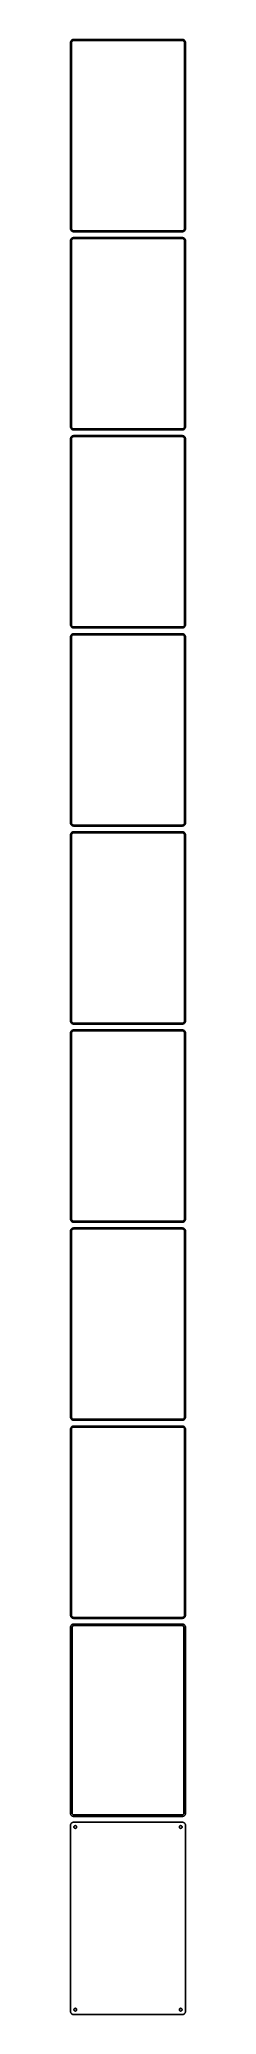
# Model space of a CAD drawing. Header units: metres. Extents: x -90 to 90, y 2940 to 6021.
import ezdxf

# ---------------------------------------------------------------- set-up
doc = ezdxf.new("R2010")
doc.units = ezdxf.units.M

msp = doc.modelspace()

# ---------------------------------------------------------------- linework, layer by layer
for p, q in [((-89.9606, 6016.63), (-90, 6016)), ((-90, 6016), (-90, 5726)), ((-89.8429, 6017.24), (-89.9606, 6016.63)), ((-89.6489, 6017.84), (-89.8429, 6017.24)), ((-89.3815, 6018.41), (-89.6489, 6017.84)), ((-89.0451, 6018.94), (-89.3815, 6018.41)), ((-88.6448, 6019.42), (-89.0451, 6018.94)), ((-88.1871, 6019.85), (-88.6448, 6019.42)), ((-88.5, 6015.5), (-88.4685, 6016)), ((-88.5, 5726.5), (-88.5, 6015.5)), ((-88.4685, 6016), (-88.3743, 6016.49)), ((-88.3743, 6016.49), (-88.2191, 6016.97)), ((-88.2191, 6016.97), (-88.0052, 6017.43)), ((-87.6791, 6020.22), (-88.1871, 6019.85)), ((-88.0052, 6017.43), (-87.7361, 6017.85)), ((-87.7361, 6017.85), (-87.4159, 6018.24)), ((-87.1289, 6020.52), (-87.6791, 6020.22)), ((-87.4159, 6018.24), (-87.0497, 6018.58)), ((-86.5451, 6020.76), (-87.1289, 6020.52)), ((-87.0497, 6018.58), (-86.6433, 6018.88)), ((-86.6433, 6018.88), (-86.2031, 6019.12)), ((-85.9369, 6020.91), (-86.5451, 6020.76)), ((-86.2031, 6019.12), (-85.7361, 6019.3)), ((-85.3139, 6020.99), (-85.9369, 6020.91)), ((-85.7361, 6019.3), (-85.2495, 6019.43)), ((85.3139, 6020.99), (-85.3139, 6020.99)), ((-85.2495, 6019.43), (-84.7512, 6019.49)), ((-84.7512, 6019.49), (84.7512, 6019.49)), ((84.7512, 6019.49), (85.2495, 6019.43)), ((85.2495, 6019.43), (85.7361, 6019.3)), ((85.9369, 6020.91), (85.3139, 6020.99)), ((85.7361, 6019.3), (86.2031, 6019.12)), ((86.5451, 6020.76), (85.9369, 6020.91)), ((86.2031, 6019.12), (86.6433, 6018.88)), ((87.1289, 6020.52), (86.5451, 6020.76)), ((86.6433, 6018.88), (87.0497, 6018.58)), ((87.0497, 6018.58), (87.4159, 6018.24)), ((87.6791, 6020.22), (87.1289, 6020.52)), ((87.4159, 6018.24), (87.7361, 6017.85)), ((88.1871, 6019.85), (87.6791, 6020.22)), ((87.7361, 6017.85), (88.0052, 6017.43)), ((88.0052, 6017.43), (88.2191, 6016.97)), ((88.6448, 6019.42), (88.1871, 6019.85)), ((88.2191, 6016.97), (88.3743, 6016.49)), ((88.3743, 6016.49), (88.4685, 6016)), ((88.4685, 6016), (88.5, 6015.5)), ((88.5, 6015.5), (88.5, 5726.5)), ((89.0451, 6018.94), (88.6448, 6019.42)), ((89.3815, 6018.41), (89.0451, 6018.94)), ((89.6489, 6017.84), (89.3815, 6018.41)), ((89.8429, 6017.24), (89.6489, 6017.84)), ((89.9606, 6016.63), (89.8429, 6017.24)), ((90, 6016), (89.9606, 6016.63)), ((90, 5726), (90, 6016)), ((-90, 5726), (-89.9606, 5725.37)), ((-89.9606, 5707.63), (-90, 5707)), ((-90, 5707), (-90, 5417)), ((-89.9606, 5725.37), (-89.8429, 5724.76)), ((-89.8429, 5708.24), (-89.9606, 5707.63)), ((-89.8429, 5724.76), (-89.6489, 5724.16)), ((-89.6489, 5708.84), (-89.8429, 5708.24)), ((-89.6489, 5724.16), (-89.3815, 5723.59)), ((-89.3815, 5709.41), (-89.6489, 5708.84)), ((-89.3815, 5723.59), (-89.0451, 5723.06)), ((-89.0451, 5709.94), (-89.3815, 5709.41)), ((-89.0451, 5723.06), (-88.6448, 5722.58)), ((-88.6448, 5710.42), (-89.0451, 5709.94)), ((-88.6448, 5722.58), (-88.1871, 5722.15)), ((-88.1871, 5710.85), (-88.6448, 5710.42)), ((-88.4685, 5726), (-88.5, 5726.5)), ((-88.5, 5706.5), (-88.4685, 5707)), ((-88.5, 5417.5), (-88.5, 5706.5)), ((-88.3743, 5725.51), (-88.4685, 5726)), ((-88.4685, 5707), (-88.3743, 5707.49)), ((-88.2191, 5725.03), (-88.3743, 5725.51)), ((-88.3743, 5707.49), (-88.2191, 5707.97)), ((-88.0052, 5724.57), (-88.2191, 5725.03)), ((-88.2191, 5707.97), (-88.0052, 5708.43)), ((-88.1871, 5722.15), (-87.6791, 5721.78)), ((-87.6791, 5711.22), (-88.1871, 5710.85)), ((-87.7361, 5724.15), (-88.0052, 5724.57)), ((-88.0052, 5708.43), (-87.7361, 5708.85)), ((-87.4159, 5723.76), (-87.7361, 5724.15)), ((-87.7361, 5708.85), (-87.4159, 5709.24)), ((-87.6791, 5721.78), (-87.1289, 5721.48)), ((-87.1289, 5711.52), (-87.6791, 5711.22)), ((-87.0497, 5723.42), (-87.4159, 5723.76)), ((-87.4159, 5709.24), (-87.0497, 5709.58)), ((-87.1289, 5721.48), (-86.5451, 5721.24)), ((-86.5451, 5711.76), (-87.1289, 5711.52)), ((-86.6433, 5723.12), (-87.0497, 5723.42)), ((-87.0497, 5709.58), (-86.6433, 5709.88)), ((-86.2031, 5722.88), (-86.6433, 5723.12)), ((-86.6433, 5709.88), (-86.2031, 5710.12)), ((-86.5451, 5721.24), (-85.9369, 5721.09)), ((-85.9369, 5711.91), (-86.5451, 5711.76)), ((-85.7361, 5722.7), (-86.2031, 5722.88)), ((-86.2031, 5710.12), (-85.7361, 5710.3)), ((-85.9369, 5721.09), (-85.3139, 5721.01)), ((-85.3139, 5711.99), (-85.9369, 5711.91)), ((-85.2495, 5722.57), (-85.7361, 5722.7)), ((-85.7361, 5710.3), (-85.2495, 5710.43)), ((-85.3139, 5721.01), (85.3139, 5721.01)), ((85.3139, 5711.99), (-85.3139, 5711.99)), ((-84.7512, 5722.51), (-85.2495, 5722.57)), ((-85.2495, 5710.43), (-84.7512, 5710.49)), ((84.7512, 5722.51), (-84.7512, 5722.51)), ((-84.7512, 5710.49), (84.7512, 5710.49)), ((85.2495, 5722.57), (84.7512, 5722.51)), ((84.7512, 5710.49), (85.2495, 5710.43)), ((85.7361, 5722.7), (85.2495, 5722.57)), ((85.2495, 5710.43), (85.7361, 5710.3)), ((85.3139, 5721.01), (85.9369, 5721.09)), ((85.9369, 5711.91), (85.3139, 5711.99)), ((86.2031, 5722.88), (85.7361, 5722.7)), ((85.7361, 5710.3), (86.2031, 5710.12)), ((85.9369, 5721.09), (86.5451, 5721.24)), ((86.5451, 5711.76), (85.9369, 5711.91)), ((86.6433, 5723.12), (86.2031, 5722.88)), ((86.2031, 5710.12), (86.6433, 5709.88)), ((86.5451, 5721.24), (87.1289, 5721.48)), ((87.1289, 5711.52), (86.5451, 5711.76)), ((87.0497, 5723.42), (86.6433, 5723.12)), ((86.6433, 5709.88), (87.0497, 5709.58)), ((87.4159, 5723.76), (87.0497, 5723.42)), ((87.0497, 5709.58), (87.4159, 5709.24)), ((87.1289, 5721.48), (87.6791, 5721.78)), ((87.6791, 5711.22), (87.1289, 5711.52)), ((87.7361, 5724.15), (87.4159, 5723.76)), ((87.4159, 5709.24), (87.7361, 5708.85)), ((87.6791, 5721.78), (88.1871, 5722.15)), ((88.1871, 5710.85), (87.6791, 5711.22)), ((88.0052, 5724.57), (87.7361, 5724.15)), ((87.7361, 5708.85), (88.0052, 5708.43)), ((88.2191, 5725.03), (88.0052, 5724.57)), ((88.0052, 5708.43), (88.2191, 5707.97)), ((88.1871, 5722.15), (88.6448, 5722.58)), ((88.6448, 5710.42), (88.1871, 5710.85)), ((88.3743, 5725.51), (88.2191, 5725.03)), ((88.2191, 5707.97), (88.3743, 5707.49)), ((88.4685, 5726), (88.3743, 5725.51)), ((88.3743, 5707.49), (88.4685, 5707)), ((88.5, 5726.5), (88.4685, 5726)), ((88.4685, 5707), (88.5, 5706.5)), ((88.5, 5706.5), (88.5, 5417.5)), ((88.6448, 5722.58), (89.0451, 5723.06)), ((89.0451, 5709.94), (88.6448, 5710.42)), ((89.0451, 5723.06), (89.3815, 5723.59)), ((89.3815, 5709.41), (89.0451, 5709.94)), ((89.3815, 5723.59), (89.6489, 5724.16)), ((89.6489, 5708.84), (89.3815, 5709.41)), ((89.6489, 5724.16), (89.8429, 5724.76)), ((89.8429, 5708.24), (89.6489, 5708.84)), ((89.8429, 5724.76), (89.9606, 5725.37)), ((89.9606, 5707.63), (89.8429, 5708.24)), ((89.9606, 5725.37), (90, 5726)), ((90, 5707), (89.9606, 5707.63)), ((90, 5417), (90, 5707)), ((-90, 5417), (-89.9606, 5416.37)), ((-89.9606, 5398.63), (-90, 5398)), ((-90, 5398), (-90, 5108)), ((-89.9606, 5416.37), (-89.8429, 5415.76)), ((-89.8429, 5399.24), (-89.9606, 5398.63)), ((-89.8429, 5415.76), (-89.6489, 5415.16)), ((-89.6489, 5399.84), (-89.8429, 5399.24)), ((-89.6489, 5415.16), (-89.3815, 5414.59)), ((-89.3815, 5400.41), (-89.6489, 5399.84)), ((-89.3815, 5414.59), (-89.0451, 5414.06)), ((-89.0451, 5400.94), (-89.3815, 5400.41)), ((-89.0451, 5414.06), (-88.6448, 5413.58)), ((-88.6448, 5401.42), (-89.0451, 5400.94)), ((-88.6448, 5413.58), (-88.1871, 5413.15)), ((-88.1871, 5401.85), (-88.6448, 5401.42)), ((-88.4685, 5417), (-88.5, 5417.5)), ((-88.5, 5397.5), (-88.4685, 5398)), ((-88.5, 5108.5), (-88.5, 5397.5)), ((-88.3743, 5416.51), (-88.4685, 5417)), ((-88.4685, 5398), (-88.3743, 5398.49)), ((-88.2191, 5416.03), (-88.3743, 5416.51)), ((-88.3743, 5398.49), (-88.2191, 5398.97)), ((-88.0052, 5415.57), (-88.2191, 5416.03)), ((-88.2191, 5398.97), (-88.0052, 5399.43)), ((-88.1871, 5413.15), (-87.6791, 5412.78)), ((-87.6791, 5402.22), (-88.1871, 5401.85)), ((-87.7361, 5415.15), (-88.0052, 5415.57)), ((-88.0052, 5399.43), (-87.7361, 5399.85)), ((-87.4159, 5414.76), (-87.7361, 5415.15)), ((-87.7361, 5399.85), (-87.4159, 5400.24)), ((-87.6791, 5412.78), (-87.1289, 5412.48)), ((-87.1289, 5402.52), (-87.6791, 5402.22)), ((-87.0497, 5414.42), (-87.4159, 5414.76)), ((-87.4159, 5400.24), (-87.0497, 5400.58)), ((-87.1289, 5412.48), (-86.5451, 5412.24)), ((-86.5451, 5402.76), (-87.1289, 5402.52)), ((-86.6433, 5414.12), (-87.0497, 5414.42)), ((-87.0497, 5400.58), (-86.6433, 5400.88)), ((-86.2031, 5413.88), (-86.6433, 5414.12)), ((-86.6433, 5400.88), (-86.2031, 5401.12)), ((-86.5451, 5412.24), (-85.9369, 5412.09)), ((-85.9369, 5402.91), (-86.5451, 5402.76)), ((-85.7361, 5413.7), (-86.2031, 5413.88)), ((-86.2031, 5401.12), (-85.7361, 5401.3)), ((-85.9369, 5412.09), (-85.3139, 5412.01)), ((-85.3139, 5402.99), (-85.9369, 5402.91)), ((-85.2495, 5413.57), (-85.7361, 5413.7)), ((-85.7361, 5401.3), (-85.2495, 5401.43)), ((-85.3139, 5412.01), (85.3139, 5412.01)), ((85.3139, 5402.99), (-85.3139, 5402.99)), ((-84.7512, 5413.51), (-85.2495, 5413.57)), ((-85.2495, 5401.43), (-84.7512, 5401.49)), ((84.7512, 5413.51), (-84.7512, 5413.51)), ((-84.7512, 5401.49), (84.7512, 5401.49)), ((85.2495, 5413.57), (84.7512, 5413.51)), ((84.7512, 5401.49), (85.2495, 5401.43)), ((85.7361, 5413.7), (85.2495, 5413.57)), ((85.2495, 5401.43), (85.7361, 5401.3)), ((85.3139, 5412.01), (85.9369, 5412.09)), ((85.9369, 5402.91), (85.3139, 5402.99)), ((86.2031, 5413.88), (85.7361, 5413.7)), ((85.7361, 5401.3), (86.2031, 5401.12)), ((85.9369, 5412.09), (86.5451, 5412.24)), ((86.5451, 5402.76), (85.9369, 5402.91)), ((86.6433, 5414.12), (86.2031, 5413.88)), ((86.2031, 5401.12), (86.6433, 5400.88)), ((86.5451, 5412.24), (87.1289, 5412.48)), ((87.1289, 5402.52), (86.5451, 5402.76)), ((87.0497, 5414.42), (86.6433, 5414.12)), ((86.6433, 5400.88), (87.0497, 5400.58)), ((87.4159, 5414.76), (87.0497, 5414.42)), ((87.0497, 5400.58), (87.4159, 5400.24)), ((87.1289, 5412.48), (87.6791, 5412.78)), ((87.6791, 5402.22), (87.1289, 5402.52)), ((87.7361, 5415.15), (87.4159, 5414.76)), ((87.4159, 5400.24), (87.7361, 5399.85)), ((87.6791, 5412.78), (88.1871, 5413.15)), ((88.1871, 5401.85), (87.6791, 5402.22)), ((88.0052, 5415.57), (87.7361, 5415.15)), ((87.7361, 5399.85), (88.0052, 5399.43)), ((88.2191, 5416.03), (88.0052, 5415.57)), ((88.0052, 5399.43), (88.2191, 5398.97)), ((88.1871, 5413.15), (88.6448, 5413.58)), ((88.6448, 5401.42), (88.1871, 5401.85)), ((88.3743, 5416.51), (88.2191, 5416.03)), ((88.2191, 5398.97), (88.3743, 5398.49)), ((88.4685, 5417), (88.3743, 5416.51)), ((88.3743, 5398.49), (88.4685, 5398)), ((88.5, 5417.5), (88.4685, 5417)), ((88.4685, 5398), (88.5, 5397.5)), ((88.5, 5397.5), (88.5, 5108.5)), ((88.6448, 5413.58), (89.0451, 5414.06)), ((89.0451, 5400.94), (88.6448, 5401.42)), ((89.0451, 5414.06), (89.3815, 5414.59)), ((89.3815, 5400.41), (89.0451, 5400.94)), ((89.3815, 5414.59), (89.6489, 5415.16)), ((89.6489, 5399.84), (89.3815, 5400.41)), ((89.6489, 5415.16), (89.8429, 5415.76)), ((89.8429, 5399.24), (89.6489, 5399.84)), ((89.8429, 5415.76), (89.9606, 5416.37)), ((89.9606, 5398.63), (89.8429, 5399.24)), ((89.9606, 5416.37), (90, 5417)), ((90, 5398), (89.9606, 5398.63)), ((90, 5108), (90, 5398)), ((-90, 5108), (-89.9606, 5107.37)), ((-89.9606, 5089.63), (-90, 5089)), ((-90, 5089), (-90, 4799)), ((-89.9606, 5107.37), (-89.8429, 5106.76)), ((-89.8429, 5090.24), (-89.9606, 5089.63)), ((-89.8429, 5106.76), (-89.6489, 5106.16)), ((-89.6489, 5090.84), (-89.8429, 5090.24)), ((-89.6489, 5106.16), (-89.3815, 5105.59)), ((-89.3815, 5091.41), (-89.6489, 5090.84)), ((-89.3815, 5105.59), (-89.0451, 5105.06)), ((-89.0451, 5091.94), (-89.3815, 5091.41)), ((-89.0451, 5105.06), (-88.6448, 5104.58)), ((-88.6448, 5092.42), (-89.0451, 5091.94)), ((-88.6448, 5104.58), (-88.1871, 5104.15)), ((-88.1871, 5092.85), (-88.6448, 5092.42)), ((-88.4685, 5108), (-88.5, 5108.5)), ((-88.5, 5088.5), (-88.4685, 5089)), ((-88.5, 4799.5), (-88.5, 5088.5)), ((-88.3743, 5107.51), (-88.4685, 5108)), ((-88.4685, 5089), (-88.3743, 5089.49)), ((-88.2191, 5107.03), (-88.3743, 5107.51)), ((-88.3743, 5089.49), (-88.2191, 5089.97)), ((-88.0052, 5106.57), (-88.2191, 5107.03)), ((-88.2191, 5089.97), (-88.0052, 5090.43)), ((-88.1871, 5104.15), (-87.6791, 5103.78)), ((-87.6791, 5093.22), (-88.1871, 5092.85)), ((-87.7361, 5106.15), (-88.0052, 5106.57)), ((-88.0052, 5090.43), (-87.7361, 5090.85)), ((-87.4159, 5105.76), (-87.7361, 5106.15)), ((-87.7361, 5090.85), (-87.4159, 5091.24)), ((-87.6791, 5103.78), (-87.1289, 5103.48)), ((-87.1289, 5093.52), (-87.6791, 5093.22)), ((-87.0497, 5105.42), (-87.4159, 5105.76)), ((-87.4159, 5091.24), (-87.0497, 5091.58)), ((-87.1289, 5103.48), (-86.5451, 5103.24)), ((-86.5451, 5093.76), (-87.1289, 5093.52)), ((-86.6433, 5105.12), (-87.0497, 5105.42)), ((-87.0497, 5091.58), (-86.6433, 5091.88)), ((-86.2031, 5104.88), (-86.6433, 5105.12)), ((-86.6433, 5091.88), (-86.2031, 5092.12)), ((-86.5451, 5103.24), (-85.9369, 5103.09)), ((-85.9369, 5093.91), (-86.5451, 5093.76)), ((-85.7361, 5104.7), (-86.2031, 5104.88)), ((-86.2031, 5092.12), (-85.7361, 5092.3)), ((-85.9369, 5103.09), (-85.3139, 5103.01)), ((-85.3139, 5093.99), (-85.9369, 5093.91)), ((-85.2495, 5104.57), (-85.7361, 5104.7)), ((-85.7361, 5092.3), (-85.2495, 5092.43)), ((-85.3139, 5103.01), (85.3139, 5103.01)), ((85.3139, 5093.99), (-85.3139, 5093.99)), ((-84.7512, 5104.51), (-85.2495, 5104.57)), ((-85.2495, 5092.43), (-84.7512, 5092.49)), ((84.7512, 5104.51), (-84.7512, 5104.51)), ((-84.7512, 5092.49), (84.7512, 5092.49)), ((85.2495, 5104.57), (84.7512, 5104.51)), ((84.7512, 5092.49), (85.2495, 5092.43)), ((85.7361, 5104.7), (85.2495, 5104.57)), ((85.2495, 5092.43), (85.7361, 5092.3)), ((85.3139, 5103.01), (85.9369, 5103.09)), ((85.9369, 5093.91), (85.3139, 5093.99)), ((86.2031, 5104.88), (85.7361, 5104.7)), ((85.7361, 5092.3), (86.2031, 5092.12)), ((85.9369, 5103.09), (86.5451, 5103.24)), ((86.5451, 5093.76), (85.9369, 5093.91)), ((86.6433, 5105.12), (86.2031, 5104.88)), ((86.2031, 5092.12), (86.6433, 5091.88)), ((86.5451, 5103.24), (87.1289, 5103.48)), ((87.1289, 5093.52), (86.5451, 5093.76)), ((87.0497, 5105.42), (86.6433, 5105.12)), ((86.6433, 5091.88), (87.0497, 5091.58)), ((87.4159, 5105.76), (87.0497, 5105.42)), ((87.0497, 5091.58), (87.4159, 5091.24)), ((87.1289, 5103.48), (87.6791, 5103.78)), ((87.6791, 5093.22), (87.1289, 5093.52)), ((87.7361, 5106.15), (87.4159, 5105.76)), ((87.4159, 5091.24), (87.7361, 5090.85)), ((87.6791, 5103.78), (88.1871, 5104.15)), ((88.1871, 5092.85), (87.6791, 5093.22)), ((88.0052, 5106.57), (87.7361, 5106.15)), ((87.7361, 5090.85), (88.0052, 5090.43)), ((88.2191, 5107.03), (88.0052, 5106.57)), ((88.0052, 5090.43), (88.2191, 5089.97)), ((88.1871, 5104.15), (88.6448, 5104.58)), ((88.6448, 5092.42), (88.1871, 5092.85)), ((88.3743, 5107.51), (88.2191, 5107.03)), ((88.2191, 5089.97), (88.3743, 5089.49)), ((88.4685, 5108), (88.3743, 5107.51)), ((88.3743, 5089.49), (88.4685, 5089)), ((88.5, 5108.5), (88.4685, 5108)), ((88.4685, 5089), (88.5, 5088.5)), ((88.5, 5088.5), (88.5, 4799.5)), ((88.6448, 5104.58), (89.0451, 5105.06)), ((89.0451, 5091.94), (88.6448, 5092.42)), ((89.0451, 5105.06), (89.3815, 5105.59)), ((89.3815, 5091.41), (89.0451, 5091.94)), ((89.3815, 5105.59), (89.6489, 5106.16)), ((89.6489, 5090.84), (89.3815, 5091.41)), ((89.6489, 5106.16), (89.8429, 5106.76)), ((89.8429, 5090.24), (89.6489, 5090.84)), ((89.8429, 5106.76), (89.9606, 5107.37)), ((89.9606, 5089.63), (89.8429, 5090.24)), ((89.9606, 5107.37), (90, 5108)), ((90, 5089), (89.9606, 5089.63)), ((90, 4799), (90, 5089)), ((-90, 4799), (-89.9606, 4798.37)), ((-89.9606, 4780.63), (-90, 4780)), ((-90, 4780), (-90, 4490)), ((-89.9606, 4798.37), (-89.8429, 4797.76)), ((-89.8429, 4781.24), (-89.9606, 4780.63)), ((-89.8429, 4797.76), (-89.6489, 4797.16)), ((-89.6489, 4781.84), (-89.8429, 4781.24)), ((-89.6489, 4797.16), (-89.3815, 4796.59)), ((-89.3815, 4782.41), (-89.6489, 4781.84)), ((-89.3815, 4796.59), (-89.0451, 4796.06)), ((-89.0451, 4782.94), (-89.3815, 4782.41)), ((-89.0451, 4796.06), (-88.6448, 4795.58)), ((-88.6448, 4783.42), (-89.0451, 4782.94)), ((-88.6448, 4795.58), (-88.1871, 4795.15)), ((-88.1871, 4783.85), (-88.6448, 4783.42)), ((-88.4685, 4799), (-88.5, 4799.5)), ((-88.5, 4779.5), (-88.4685, 4780)), ((-88.5, 4490.5), (-88.5, 4779.5)), ((-88.3743, 4798.51), (-88.4685, 4799)), ((-88.4685, 4780), (-88.3743, 4780.49)), ((-88.2191, 4798.03), (-88.3743, 4798.51)), ((-88.3743, 4780.49), (-88.2191, 4780.97)), ((-88.0052, 4797.57), (-88.2191, 4798.03)), ((-88.2191, 4780.97), (-88.0052, 4781.43)), ((-88.1871, 4795.15), (-87.6791, 4794.78)), ((-87.6791, 4784.22), (-88.1871, 4783.85)), ((-87.7361, 4797.15), (-88.0052, 4797.57)), ((-88.0052, 4781.43), (-87.7361, 4781.85)), ((-87.4159, 4796.76), (-87.7361, 4797.15)), ((-87.7361, 4781.85), (-87.4159, 4782.24)), ((-87.6791, 4794.78), (-87.1289, 4794.48)), ((-87.1289, 4784.52), (-87.6791, 4784.22)), ((-87.0497, 4796.42), (-87.4159, 4796.76)), ((-87.4159, 4782.24), (-87.0497, 4782.58)), ((-87.1289, 4794.48), (-86.5451, 4794.24)), ((-86.5451, 4784.76), (-87.1289, 4784.52)), ((-86.6433, 4796.12), (-87.0497, 4796.42)), ((-87.0497, 4782.58), (-86.6433, 4782.88)), ((-86.2031, 4795.88), (-86.6433, 4796.12)), ((-86.6433, 4782.88), (-86.2031, 4783.12)), ((-86.5451, 4794.24), (-85.9369, 4794.09)), ((-85.9369, 4784.91), (-86.5451, 4784.76)), ((-85.7361, 4795.7), (-86.2031, 4795.88)), ((-86.2031, 4783.12), (-85.7361, 4783.3)), ((-85.9369, 4794.09), (-85.3139, 4794.01)), ((-85.3139, 4784.99), (-85.9369, 4784.91)), ((-85.2495, 4795.57), (-85.7361, 4795.7)), ((-85.7361, 4783.3), (-85.2495, 4783.43)), ((-85.3139, 4794.01), (85.3139, 4794.01)), ((85.3139, 4784.99), (-85.3139, 4784.99)), ((-84.7512, 4795.51), (-85.2495, 4795.57)), ((-85.2495, 4783.43), (-84.7512, 4783.49)), ((84.7512, 4795.51), (-84.7512, 4795.51)), ((-84.7512, 4783.49), (84.7512, 4783.49)), ((85.2495, 4795.57), (84.7512, 4795.51)), ((84.7512, 4783.49), (85.2495, 4783.43)), ((85.7361, 4795.7), (85.2495, 4795.57)), ((85.2495, 4783.43), (85.7361, 4783.3)), ((85.3139, 4794.01), (85.9369, 4794.09)), ((85.9369, 4784.91), (85.3139, 4784.99)), ((86.2031, 4795.88), (85.7361, 4795.7)), ((85.7361, 4783.3), (86.2031, 4783.12)), ((85.9369, 4794.09), (86.5451, 4794.24)), ((86.5451, 4784.76), (85.9369, 4784.91)), ((86.6433, 4796.12), (86.2031, 4795.88)), ((86.2031, 4783.12), (86.6433, 4782.88)), ((86.5451, 4794.24), (87.1289, 4794.48)), ((87.1289, 4784.52), (86.5451, 4784.76)), ((87.0497, 4796.42), (86.6433, 4796.12)), ((86.6433, 4782.88), (87.0497, 4782.58)), ((87.4159, 4796.76), (87.0497, 4796.42)), ((87.0497, 4782.58), (87.4159, 4782.24)), ((87.1289, 4794.48), (87.6791, 4794.78)), ((87.6791, 4784.22), (87.1289, 4784.52)), ((87.7361, 4797.15), (87.4159, 4796.76)), ((87.4159, 4782.24), (87.7361, 4781.85)), ((87.6791, 4794.78), (88.1871, 4795.15)), ((88.1871, 4783.85), (87.6791, 4784.22)), ((88.0052, 4797.57), (87.7361, 4797.15)), ((87.7361, 4781.85), (88.0052, 4781.43)), ((88.2191, 4798.03), (88.0052, 4797.57)), ((88.0052, 4781.43), (88.2191, 4780.97)), ((88.1871, 4795.15), (88.6448, 4795.58)), ((88.6448, 4783.42), (88.1871, 4783.85)), ((88.3743, 4798.51), (88.2191, 4798.03)), ((88.2191, 4780.97), (88.3743, 4780.49)), ((88.4685, 4799), (88.3743, 4798.51)), ((88.3743, 4780.49), (88.4685, 4780)), ((88.5, 4799.5), (88.4685, 4799)), ((88.4685, 4780), (88.5, 4779.5)), ((88.5, 4779.5), (88.5, 4490.5)), ((88.6448, 4795.58), (89.0451, 4796.06)), ((89.0451, 4782.94), (88.6448, 4783.42)), ((89.0451, 4796.06), (89.3815, 4796.59)), ((89.3815, 4782.41), (89.0451, 4782.94)), ((89.3815, 4796.59), (89.6489, 4797.16)), ((89.6489, 4781.84), (89.3815, 4782.41)), ((89.6489, 4797.16), (89.8429, 4797.76)), ((89.8429, 4781.24), (89.6489, 4781.84)), ((89.8429, 4797.76), (89.9606, 4798.37)), ((89.9606, 4780.63), (89.8429, 4781.24)), ((89.9606, 4798.37), (90, 4799)), ((90, 4780), (89.9606, 4780.63)), ((90, 4490), (90, 4780)), ((-90, 4490), (-89.9606, 4489.37)), ((-89.9606, 4471.63), (-90, 4471)), ((-90, 4471), (-90, 4181)), ((-89.9606, 4489.37), (-89.8429, 4488.76)), ((-89.8429, 4472.24), (-89.9606, 4471.63)), ((-89.8429, 4488.76), (-89.6489, 4488.16)), ((-89.6489, 4472.84), (-89.8429, 4472.24)), ((-89.6489, 4488.16), (-89.3815, 4487.59)), ((-89.3815, 4473.41), (-89.6489, 4472.84)), ((-89.3815, 4487.59), (-89.0451, 4487.06)), ((-89.0451, 4473.94), (-89.3815, 4473.41)), ((-89.0451, 4487.06), (-88.6448, 4486.58)), ((-88.6448, 4474.42), (-89.0451, 4473.94)), ((-88.6448, 4486.58), (-88.1871, 4486.15)), ((-88.1871, 4474.85), (-88.6448, 4474.42)), ((-88.4685, 4490), (-88.5, 4490.5)), ((-88.5, 4470.5), (-88.4685, 4471)), ((-88.5, 4181.5), (-88.5, 4470.5)), ((-88.3743, 4489.51), (-88.4685, 4490)), ((-88.4685, 4471), (-88.3743, 4471.49)), ((-88.2191, 4489.03), (-88.3743, 4489.51)), ((-88.3743, 4471.49), (-88.2191, 4471.97)), ((-88.0052, 4488.57), (-88.2191, 4489.03)), ((-88.2191, 4471.97), (-88.0052, 4472.43)), ((-88.1871, 4486.15), (-87.6791, 4485.78)), ((-87.6791, 4475.22), (-88.1871, 4474.85)), ((-87.7361, 4488.15), (-88.0052, 4488.57)), ((-88.0052, 4472.43), (-87.7361, 4472.85)), ((-87.4159, 4487.76), (-87.7361, 4488.15)), ((-87.7361, 4472.85), (-87.4159, 4473.24)), ((-87.6791, 4485.78), (-87.1289, 4485.48)), ((-87.1289, 4475.52), (-87.6791, 4475.22)), ((-87.0497, 4487.42), (-87.4159, 4487.76)), ((-87.4159, 4473.24), (-87.0497, 4473.58)), ((-87.1289, 4485.48), (-86.5451, 4485.24)), ((-86.5451, 4475.76), (-87.1289, 4475.52)), ((-86.6433, 4487.12), (-87.0497, 4487.42)), ((-87.0497, 4473.58), (-86.6433, 4473.88)), ((-86.2031, 4486.88), (-86.6433, 4487.12)), ((-86.6433, 4473.88), (-86.2031, 4474.12)), ((-86.5451, 4485.24), (-85.9369, 4485.09)), ((-85.9369, 4475.91), (-86.5451, 4475.76)), ((-85.7361, 4486.7), (-86.2031, 4486.88)), ((-86.2031, 4474.12), (-85.7361, 4474.3)), ((-85.9369, 4485.09), (-85.3139, 4485.01)), ((-85.3139, 4475.99), (-85.9369, 4475.91)), ((-85.2495, 4486.57), (-85.7361, 4486.7)), ((-85.7361, 4474.3), (-85.2495, 4474.43)), ((-85.3139, 4485.01), (85.3139, 4485.01)), ((85.3139, 4475.99), (-85.3139, 4475.99)), ((-84.7512, 4486.51), (-85.2495, 4486.57)), ((-85.2495, 4474.43), (-84.7512, 4474.49)), ((84.7512, 4486.51), (-84.7512, 4486.51)), ((-84.7512, 4474.49), (84.7512, 4474.49)), ((85.2495, 4486.57), (84.7512, 4486.51)), ((84.7512, 4474.49), (85.2495, 4474.43)), ((85.7361, 4486.7), (85.2495, 4486.57)), ((85.2495, 4474.43), (85.7361, 4474.3)), ((85.3139, 4485.01), (85.9369, 4485.09)), ((85.9369, 4475.91), (85.3139, 4475.99)), ((86.2031, 4486.88), (85.7361, 4486.7)), ((85.7361, 4474.3), (86.2031, 4474.12)), ((85.9369, 4485.09), (86.5451, 4485.24)), ((86.5451, 4475.76), (85.9369, 4475.91)), ((86.6433, 4487.12), (86.2031, 4486.88)), ((86.2031, 4474.12), (86.6433, 4473.88)), ((86.5451, 4485.24), (87.1289, 4485.48)), ((87.1289, 4475.52), (86.5451, 4475.76)), ((87.0497, 4487.42), (86.6433, 4487.12)), ((86.6433, 4473.88), (87.0497, 4473.58)), ((87.4159, 4487.76), (87.0497, 4487.42)), ((87.0497, 4473.58), (87.4159, 4473.24)), ((87.1289, 4485.48), (87.6791, 4485.78)), ((87.6791, 4475.22), (87.1289, 4475.52)), ((87.7361, 4488.15), (87.4159, 4487.76)), ((87.4159, 4473.24), (87.7361, 4472.85)), ((87.6791, 4485.78), (88.1871, 4486.15)), ((88.1871, 4474.85), (87.6791, 4475.22)), ((88.0052, 4488.57), (87.7361, 4488.15)), ((87.7361, 4472.85), (88.0052, 4472.43)), ((88.2191, 4489.03), (88.0052, 4488.57)), ((88.0052, 4472.43), (88.2191, 4471.97)), ((88.1871, 4486.15), (88.6448, 4486.58)), ((88.6448, 4474.42), (88.1871, 4474.85)), ((88.3743, 4489.51), (88.2191, 4489.03)), ((88.2191, 4471.97), (88.3743, 4471.49)), ((88.4685, 4490), (88.3743, 4489.51)), ((88.3743, 4471.49), (88.4685, 4471)), ((88.5, 4490.5), (88.4685, 4490)), ((88.4685, 4471), (88.5, 4470.5)), ((88.5, 4470.5), (88.5, 4181.5)), ((88.6448, 4486.58), (89.0451, 4487.06)), ((89.0451, 4473.94), (88.6448, 4474.42)), ((89.0451, 4487.06), (89.3815, 4487.59)), ((89.3815, 4473.41), (89.0451, 4473.94)), ((89.3815, 4487.59), (89.6489, 4488.16)), ((89.6489, 4472.84), (89.3815, 4473.41)), ((89.6489, 4488.16), (89.8429, 4488.76)), ((89.8429, 4472.24), (89.6489, 4472.84)), ((89.8429, 4488.76), (89.9606, 4489.37)), ((89.9606, 4471.63), (89.8429, 4472.24)), ((89.9606, 4489.37), (90, 4490)), ((90, 4471), (89.9606, 4471.63)), ((90, 4181), (90, 4471)), ((-90, 4181), (-89.9606, 4180.37)), ((-89.9606, 4162.63), (-90, 4162)), ((-90, 4162), (-90, 3872)), ((-89.9606, 4180.37), (-89.8429, 4179.76)), ((-89.8429, 4163.24), (-89.9606, 4162.63)), ((-89.8429, 4179.76), (-89.6489, 4179.16)), ((-89.6489, 4163.84), (-89.8429, 4163.24)), ((-89.6489, 4179.16), (-89.3815, 4178.59)), ((-89.3815, 4164.41), (-89.6489, 4163.84)), ((-89.3815, 4178.59), (-89.0451, 4178.06)), ((-89.0451, 4164.94), (-89.3815, 4164.41)), ((-89.0451, 4178.06), (-88.6448, 4177.58)), ((-88.6448, 4165.42), (-89.0451, 4164.94)), ((-88.6448, 4177.58), (-88.1871, 4177.15)), ((-88.1871, 4165.85), (-88.6448, 4165.42)), ((-88.4685, 4181), (-88.5, 4181.5)), ((-88.5, 4161.5), (-88.4685, 4162)), ((-88.5, 3872.5), (-88.5, 4161.5)), ((-88.3743, 4180.51), (-88.4685, 4181)), ((-88.4685, 4162), (-88.3743, 4162.49)), ((-88.2191, 4180.03), (-88.3743, 4180.51)), ((-88.3743, 4162.49), (-88.2191, 4162.97)), ((-88.0052, 4179.57), (-88.2191, 4180.03)), ((-88.2191, 4162.97), (-88.0052, 4163.43)), ((-88.1871, 4177.15), (-87.6791, 4176.78)), ((-87.6791, 4166.22), (-88.1871, 4165.85)), ((-87.7361, 4179.15), (-88.0052, 4179.57)), ((-88.0052, 4163.43), (-87.7361, 4163.85)), ((-87.4159, 4178.76), (-87.7361, 4179.15)), ((-87.7361, 4163.85), (-87.4159, 4164.24)), ((-87.6791, 4176.78), (-87.1289, 4176.48)), ((-87.1289, 4166.52), (-87.6791, 4166.22)), ((-87.0497, 4178.42), (-87.4159, 4178.76)), ((-87.4159, 4164.24), (-87.0497, 4164.58)), ((-87.1289, 4176.48), (-86.5451, 4176.24)), ((-86.5451, 4166.76), (-87.1289, 4166.52)), ((-86.6433, 4178.12), (-87.0497, 4178.42)), ((-87.0497, 4164.58), (-86.6433, 4164.88)), ((-86.2031, 4177.88), (-86.6433, 4178.12)), ((-86.6433, 4164.88), (-86.2031, 4165.12)), ((-86.5451, 4176.24), (-85.9369, 4176.09)), ((-85.9369, 4166.91), (-86.5451, 4166.76)), ((-85.7361, 4177.7), (-86.2031, 4177.88)), ((-86.2031, 4165.12), (-85.7361, 4165.3)), ((-85.9369, 4176.09), (-85.3139, 4176.01)), ((-85.3139, 4166.99), (-85.9369, 4166.91)), ((-85.2495, 4177.57), (-85.7361, 4177.7)), ((-85.7361, 4165.3), (-85.2495, 4165.43)), ((-85.3139, 4176.01), (85.3139, 4176.01)), ((85.3139, 4166.99), (-85.3139, 4166.99)), ((-84.7512, 4177.51), (-85.2495, 4177.57)), ((-85.2495, 4165.43), (-84.7512, 4165.49)), ((84.7512, 4177.51), (-84.7512, 4177.51)), ((-84.7512, 4165.49), (84.7512, 4165.49)), ((85.2495, 4177.57), (84.7512, 4177.51)), ((84.7512, 4165.49), (85.2495, 4165.43)), ((85.7361, 4177.7), (85.2495, 4177.57)), ((85.2495, 4165.43), (85.7361, 4165.3)), ((85.3139, 4176.01), (85.9369, 4176.09)), ((85.9369, 4166.91), (85.3139, 4166.99)), ((86.2031, 4177.88), (85.7361, 4177.7)), ((85.7361, 4165.3), (86.2031, 4165.12)), ((85.9369, 4176.09), (86.5451, 4176.24)), ((86.5451, 4166.76), (85.9369, 4166.91)), ((86.6433, 4178.12), (86.2031, 4177.88)), ((86.2031, 4165.12), (86.6433, 4164.88)), ((86.5451, 4176.24), (87.1289, 4176.48)), ((87.1289, 4166.52), (86.5451, 4166.76)), ((87.0497, 4178.42), (86.6433, 4178.12)), ((86.6433, 4164.88), (87.0497, 4164.58)), ((87.4159, 4178.76), (87.0497, 4178.42)), ((87.0497, 4164.58), (87.4159, 4164.24)), ((87.1289, 4176.48), (87.6791, 4176.78)), ((87.6791, 4166.22), (87.1289, 4166.52)), ((87.7361, 4179.15), (87.4159, 4178.76)), ((87.4159, 4164.24), (87.7361, 4163.85)), ((87.6791, 4176.78), (88.1871, 4177.15)), ((88.1871, 4165.85), (87.6791, 4166.22)), ((88.0052, 4179.57), (87.7361, 4179.15)), ((87.7361, 4163.85), (88.0052, 4163.43)), ((88.2191, 4180.03), (88.0052, 4179.57)), ((88.0052, 4163.43), (88.2191, 4162.97)), ((88.1871, 4177.15), (88.6448, 4177.58)), ((88.6448, 4165.42), (88.1871, 4165.85)), ((88.3743, 4180.51), (88.2191, 4180.03)), ((88.2191, 4162.97), (88.3743, 4162.49)), ((88.4685, 4181), (88.3743, 4180.51)), ((88.3743, 4162.49), (88.4685, 4162)), ((88.5, 4181.5), (88.4685, 4181)), ((88.4685, 4162), (88.5, 4161.5)), ((88.5, 4161.5), (88.5, 3872.5)), ((88.6448, 4177.58), (89.0451, 4178.06)), ((89.0451, 4164.94), (88.6448, 4165.42)), ((89.0451, 4178.06), (89.3815, 4178.59)), ((89.3815, 4164.41), (89.0451, 4164.94)), ((89.3815, 4178.59), (89.6489, 4179.16)), ((89.6489, 4163.84), (89.3815, 4164.41)), ((89.6489, 4179.16), (89.8429, 4179.76)), ((89.8429, 4163.24), (89.6489, 4163.84)), ((89.8429, 4179.76), (89.9606, 4180.37)), ((89.9606, 4162.63), (89.8429, 4163.24)), ((89.9606, 4180.37), (90, 4181)), ((90, 4162), (89.9606, 4162.63)), ((90, 3872), (90, 4162)), ((-90, 3872), (-89.9606, 3871.37)), ((-89.9606, 3853.63), (-90, 3853)), ((-90, 3853), (-90, 3563)), ((-89.9606, 3871.37), (-89.8429, 3870.76)), ((-89.8429, 3854.24), (-89.9606, 3853.63)), ((-89.8429, 3870.76), (-89.6489, 3870.16)), ((-89.6489, 3854.84), (-89.8429, 3854.24)), ((-89.6489, 3870.16), (-89.3815, 3869.59)), ((-89.3815, 3855.41), (-89.6489, 3854.84)), ((-89.3815, 3869.59), (-89.0451, 3869.06)), ((-89.0451, 3855.94), (-89.3815, 3855.41)), ((-89.0451, 3869.06), (-88.6448, 3868.58)), ((-88.6448, 3856.42), (-89.0451, 3855.94)), ((-88.6448, 3868.58), (-88.1871, 3868.15)), ((-88.1871, 3856.85), (-88.6448, 3856.42)), ((-88.4685, 3872), (-88.5, 3872.5)), ((-88.5, 3852.5), (-88.4685, 3853)), ((-88.5, 3563.5), (-88.5, 3852.5)), ((-88.3743, 3871.51), (-88.4685, 3872)), ((-88.4685, 3853), (-88.3743, 3853.49)), ((-88.2191, 3871.03), (-88.3743, 3871.51)), ((-88.3743, 3853.49), (-88.2191, 3853.97)), ((-88.0052, 3870.57), (-88.2191, 3871.03)), ((-88.2191, 3853.97), (-88.0052, 3854.43)), ((-88.1871, 3868.15), (-87.6791, 3867.78)), ((-87.6791, 3857.22), (-88.1871, 3856.85)), ((-87.7361, 3870.15), (-88.0052, 3870.57)), ((-88.0052, 3854.43), (-87.7361, 3854.85)), ((-87.4159, 3869.76), (-87.7361, 3870.15)), ((-87.7361, 3854.85), (-87.4159, 3855.24)), ((-87.6791, 3867.78), (-87.1289, 3867.48)), ((-87.1289, 3857.52), (-87.6791, 3857.22)), ((-87.0497, 3869.42), (-87.4159, 3869.76)), ((-87.4159, 3855.24), (-87.0497, 3855.58)), ((-87.1289, 3867.48), (-86.5451, 3867.24)), ((-86.5451, 3857.76), (-87.1289, 3857.52)), ((-86.6433, 3869.12), (-87.0497, 3869.42)), ((-87.0497, 3855.58), (-86.6433, 3855.88)), ((-86.2031, 3868.88), (-86.6433, 3869.12)), ((-86.6433, 3855.88), (-86.2031, 3856.12)), ((-86.5451, 3867.24), (-85.9369, 3867.09)), ((-85.9369, 3857.91), (-86.5451, 3857.76)), ((-85.7361, 3868.7), (-86.2031, 3868.88)), ((-86.2031, 3856.12), (-85.7361, 3856.3)), ((-85.9369, 3867.09), (-85.3139, 3867.01)), ((-85.3139, 3857.99), (-85.9369, 3857.91)), ((-85.2495, 3868.57), (-85.7361, 3868.7)), ((-85.7361, 3856.3), (-85.2495, 3856.43)), ((-85.3139, 3867.01), (85.3139, 3867.01)), ((85.3139, 3857.99), (-85.3139, 3857.99)), ((-84.7512, 3868.51), (-85.2495, 3868.57)), ((-85.2495, 3856.43), (-84.7512, 3856.49)), ((84.7512, 3868.51), (-84.7512, 3868.51)), ((-84.7512, 3856.49), (84.7512, 3856.49)), ((85.2495, 3868.57), (84.7512, 3868.51)), ((84.7512, 3856.49), (85.2495, 3856.43)), ((85.7361, 3868.7), (85.2495, 3868.57)), ((85.2495, 3856.43), (85.7361, 3856.3)), ((85.3139, 3867.01), (85.9369, 3867.09)), ((85.9369, 3857.91), (85.3139, 3857.99)), ((86.2031, 3868.88), (85.7361, 3868.7)), ((85.7361, 3856.3), (86.2031, 3856.12)), ((85.9369, 3867.09), (86.5451, 3867.24)), ((86.5451, 3857.76), (85.9369, 3857.91)), ((86.6433, 3869.12), (86.2031, 3868.88)), ((86.2031, 3856.12), (86.6433, 3855.88)), ((86.5451, 3867.24), (87.1289, 3867.48)), ((87.1289, 3857.52), (86.5451, 3857.76)), ((87.0497, 3869.42), (86.6433, 3869.12)), ((86.6433, 3855.88), (87.0497, 3855.58)), ((87.4159, 3869.76), (87.0497, 3869.42)), ((87.0497, 3855.58), (87.4159, 3855.24)), ((87.1289, 3867.48), (87.6791, 3867.78)), ((87.6791, 3857.22), (87.1289, 3857.52)), ((87.7361, 3870.15), (87.4159, 3869.76)), ((87.4159, 3855.24), (87.7361, 3854.85)), ((87.6791, 3867.78), (88.1871, 3868.15)), ((88.1871, 3856.85), (87.6791, 3857.22)), ((88.0052, 3870.57), (87.7361, 3870.15)), ((87.7361, 3854.85), (88.0052, 3854.43)), ((88.2191, 3871.03), (88.0052, 3870.57)), ((88.0052, 3854.43), (88.2191, 3853.97)), ((88.1871, 3868.15), (88.6448, 3868.58)), ((88.6448, 3856.42), (88.1871, 3856.85)), ((88.3743, 3871.51), (88.2191, 3871.03)), ((88.2191, 3853.97), (88.3743, 3853.49)), ((88.4685, 3872), (88.3743, 3871.51)), ((88.3743, 3853.49), (88.4685, 3853)), ((88.5, 3872.5), (88.4685, 3872)), ((88.4685, 3853), (88.5, 3852.5)), ((88.5, 3852.5), (88.5, 3563.5)), ((88.6448, 3868.58), (89.0451, 3869.06)), ((89.0451, 3855.94), (88.6448, 3856.42)), ((89.0451, 3869.06), (89.3815, 3869.59)), ((89.3815, 3855.41), (89.0451, 3855.94)), ((89.3815, 3869.59), (89.6489, 3870.16)), ((89.6489, 3854.84), (89.3815, 3855.41)), ((89.6489, 3870.16), (89.8429, 3870.76)), ((89.8429, 3854.24), (89.6489, 3854.84)), ((89.8429, 3870.76), (89.9606, 3871.37)), ((89.9606, 3853.63), (89.8429, 3854.24)), ((89.9606, 3871.37), (90, 3872)), ((90, 3853), (89.9606, 3853.63)), ((90, 3563), (90, 3853)), ((-90, 3563), (-89.9606, 3562.37)), ((-89.9606, 3544.63), (-90, 3544)), ((-90, 3544), (-90, 3254)), ((-89.9606, 3562.37), (-89.8429, 3561.76)), ((-89.8429, 3545.24), (-89.9606, 3544.63)), ((-89.8429, 3561.76), (-89.6489, 3561.16)), ((-89.6489, 3545.84), (-89.8429, 3545.24)), ((-89.6489, 3561.16), (-89.3815, 3560.59)), ((-89.3815, 3546.41), (-89.6489, 3545.84)), ((-89.3815, 3560.59), (-89.0451, 3560.06)), ((-89.0451, 3546.94), (-89.3815, 3546.41)), ((-89.0451, 3560.06), (-88.6448, 3559.58)), ((-88.6448, 3547.42), (-89.0451, 3546.94)), ((-88.6448, 3559.58), (-88.1871, 3559.15)), ((-88.1871, 3547.85), (-88.6448, 3547.42)), ((-88.4685, 3563), (-88.5, 3563.5)), ((-88.3743, 3562.51), (-88.4685, 3563)), ((-88.2191, 3562.03), (-88.3743, 3562.51)), ((-88.0052, 3561.57), (-88.2191, 3562.03)), ((-88.1871, 3559.15), (-87.6791, 3558.78)), ((-87.6791, 3548.22), (-88.1871, 3547.85)), ((-87.7361, 3561.15), (-88.0052, 3561.57)), ((-87.4159, 3560.76), (-87.7361, 3561.15)), ((-87.6791, 3558.78), (-87.1289, 3558.48)), ((-87.1289, 3548.52), (-87.6791, 3548.22)), ((-87.6129, 3543.5), (-87.5884, 3543.89)), ((-87.6129, 3254.5), (-87.6129, 3543.5)), ((-87.5884, 3543.89), (-87.5151, 3544.27)), ((-87.5151, 3544.27), (-87.3943, 3544.65)), ((-87.0497, 3560.42), (-87.4159, 3560.76)), ((-87.3943, 3544.65), (-87.2279, 3545)), ((-87.2279, 3545), (-87.0184, 3545.33)), ((-87.1289, 3558.48), (-86.5451, 3558.24)), ((-86.5451, 3548.76), (-87.1289, 3548.52)), ((-86.6433, 3560.12), (-87.0497, 3560.42)), ((-87.0184, 3545.33), (-86.7692, 3545.63)), ((-86.7692, 3545.63), (-86.4843, 3545.9)), ((-86.2031, 3559.88), (-86.6433, 3560.12)), ((-86.5451, 3558.24), (-85.9369, 3558.09)), ((-85.9369, 3548.91), (-86.5451, 3548.76)), ((-86.4843, 3545.9), (-86.168, 3546.13)), ((-85.7361, 3559.7), (-86.2031, 3559.88)), ((-86.168, 3546.13), (-85.8254, 3546.32)), ((-85.9369, 3558.09), (-85.3139, 3558.01)), ((-85.3139, 3548.99), (-85.9369, 3548.91)), ((-85.8254, 3546.32), (-85.4619, 3546.46)), ((-85.2495, 3559.57), (-85.7361, 3559.7)), ((-85.4619, 3546.46), (-85.0833, 3546.56)), ((-85.3139, 3558.01), (85.3139, 3558.01)), ((85.3139, 3548.99), (-85.3139, 3548.99)), ((-84.7512, 3559.51), (-85.2495, 3559.57)), ((-85.0833, 3546.56), (-84.6955, 3546.61)), ((84.7512, 3559.51), (-84.7512, 3559.51)), ((-84.6955, 3546.61), (84.6955, 3546.61)), ((84.6955, 3546.61), (85.0833, 3546.56)), ((85.2495, 3559.57), (84.7512, 3559.51)), ((85.0833, 3546.56), (85.4619, 3546.46)), ((85.7361, 3559.7), (85.2495, 3559.57)), ((85.3139, 3558.01), (85.9369, 3558.09)), ((85.9369, 3548.91), (85.3139, 3548.99)), ((85.4619, 3546.46), (85.8254, 3546.32)), ((86.2031, 3559.88), (85.7361, 3559.7)), ((85.8254, 3546.32), (86.168, 3546.13)), ((85.9369, 3558.09), (86.5451, 3558.24)), ((86.5451, 3548.76), (85.9369, 3548.91)), ((86.168, 3546.13), (86.4843, 3545.9)), ((86.6433, 3560.12), (86.2031, 3559.88)), ((86.4843, 3545.9), (86.7692, 3545.63)), ((86.5451, 3558.24), (87.1289, 3558.48)), ((87.1289, 3548.52), (86.5451, 3548.76)), ((87.0497, 3560.42), (86.6433, 3560.12)), ((86.7692, 3545.63), (87.0184, 3545.33)), ((87.0184, 3545.33), (87.2279, 3545)), ((87.4159, 3560.76), (87.0497, 3560.42)), ((87.1289, 3558.48), (87.6791, 3558.78)), ((87.6791, 3548.22), (87.1289, 3548.52)), ((87.2279, 3545), (87.3943, 3544.65)), ((87.3943, 3544.65), (87.5151, 3544.27)), ((87.7361, 3561.15), (87.4159, 3560.76)), ((87.5151, 3544.27), (87.5884, 3543.89)), ((87.5884, 3543.89), (87.6129, 3543.5)), ((87.6129, 3543.5), (87.6129, 3254.5)), ((87.6791, 3558.78), (88.1871, 3559.15)), ((88.1871, 3547.85), (87.6791, 3548.22)), ((88.0052, 3561.57), (87.7361, 3561.15)), ((88.2191, 3562.03), (88.0052, 3561.57)), ((88.1871, 3559.15), (88.6448, 3559.58)), ((88.6448, 3547.42), (88.1871, 3547.85)), ((88.3743, 3562.51), (88.2191, 3562.03)), ((88.4685, 3563), (88.3743, 3562.51)), ((88.5, 3563.5), (88.4685, 3563)), ((88.6448, 3559.58), (89.0451, 3560.06)), ((89.0451, 3546.94), (88.6448, 3547.42)), ((89.0451, 3560.06), (89.3815, 3560.59)), ((89.3815, 3546.41), (89.0451, 3546.94)), ((89.3815, 3560.59), (89.6489, 3561.16)), ((89.6489, 3545.84), (89.3815, 3546.41)), ((89.6489, 3561.16), (89.8429, 3561.76)), ((89.8429, 3545.24), (89.6489, 3545.84)), ((89.8429, 3561.76), (89.9606, 3562.37)), ((89.9606, 3544.63), (89.8429, 3545.24)), ((89.9606, 3562.37), (90, 3563)), ((90, 3544), (89.9606, 3544.63)), ((90, 3254), (90, 3544)), ((-90, 3254), (-89.9606, 3253.37)), ((-89.9606, 3235.63), (-90, 3235)), ((-89.9606, 3253.37), (-89.8429, 3252.76)), ((-89.8429, 3236.24), (-89.9606, 3235.63)), ((-89.8429, 3252.76), (-89.6489, 3252.16)), ((-89.6489, 3236.84), (-89.8429, 3236.24)), ((-89.6489, 3252.16), (-89.3815, 3251.59)), ((-89.3815, 3237.41), (-89.6489, 3236.84)), ((-89.3815, 3251.59), (-89.0451, 3251.06)), ((-89.0451, 3237.94), (-89.3815, 3237.41)), ((-89.0451, 3251.06), (-88.6448, 3250.58)), ((-88.6448, 3238.42), (-89.0451, 3237.94)), ((-88.6448, 3250.58), (-88.1871, 3250.15)), ((-88.1871, 3238.85), (-88.6448, 3238.42)), ((-88.1871, 3250.15), (-87.6791, 3249.78)), ((-87.6791, 3239.22), (-88.1871, 3238.85)), ((-87.6791, 3249.78), (-87.1289, 3249.48)), ((-87.1289, 3239.52), (-87.6791, 3239.22)), ((-87.5884, 3254.11), (-87.6129, 3254.5)), ((-87.5151, 3253.73), (-87.5884, 3254.11)), ((-87.3943, 3253.35), (-87.5151, 3253.73)), ((-87.2279, 3253), (-87.3943, 3253.35)), ((-87.0184, 3252.67), (-87.2279, 3253)), ((-87.1289, 3249.48), (-86.5451, 3249.24)), ((-86.5451, 3239.76), (-87.1289, 3239.52)), ((-86.7692, 3252.37), (-87.0184, 3252.67)), ((-86.4843, 3252.1), (-86.7692, 3252.37)), ((-86.5451, 3249.24), (-85.9369, 3249.09)), ((-85.9369, 3239.91), (-86.5451, 3239.76)), ((-86.168, 3251.87), (-86.4843, 3252.1)), ((-85.8254, 3251.68), (-86.168, 3251.87)), ((-85.9369, 3249.09), (-85.3139, 3249.01)), ((-85.3139, 3239.99), (-85.9369, 3239.91)), ((-85.4619, 3251.54), (-85.8254, 3251.68)), ((-85.0833, 3251.44), (-85.4619, 3251.54)), ((-85.3139, 3249.01), (85.3139, 3249.01)), ((85.3139, 3239.99), (-85.3139, 3239.99)), ((-84.6955, 3251.39), (-85.0833, 3251.44)), ((84.6955, 3251.39), (-84.6955, 3251.39)), ((85.0833, 3251.44), (84.6955, 3251.39)), ((85.4619, 3251.54), (85.0833, 3251.44)), ((85.3139, 3249.01), (85.9369, 3249.09)), ((85.9369, 3239.91), (85.3139, 3239.99)), ((85.8254, 3251.68), (85.4619, 3251.54)), ((86.168, 3251.87), (85.8254, 3251.68)), ((85.9369, 3249.09), (86.5451, 3249.24)), ((86.5451, 3239.76), (85.9369, 3239.91)), ((86.4843, 3252.1), (86.168, 3251.87)), ((86.7692, 3252.37), (86.4843, 3252.1)), ((86.5451, 3249.24), (87.1289, 3249.48)), ((87.1289, 3239.52), (86.5451, 3239.76)), ((87.0184, 3252.67), (86.7692, 3252.37)), ((87.2279, 3253), (87.0184, 3252.67)), ((87.1289, 3249.48), (87.6791, 3249.78)), ((87.6791, 3239.22), (87.1289, 3239.52)), ((87.3943, 3253.35), (87.2279, 3253)), ((87.5151, 3253.73), (87.3943, 3253.35)), ((87.5884, 3254.11), (87.5151, 3253.73)), ((87.6129, 3254.5), (87.5884, 3254.11)), ((87.6791, 3249.78), (88.1871, 3250.15)), ((88.1871, 3238.85), (87.6791, 3239.22)), ((88.1871, 3250.15), (88.6448, 3250.58)), ((88.6448, 3238.42), (88.1871, 3238.85)), ((88.6448, 3250.58), (89.0451, 3251.06)), ((89.0451, 3237.94), (88.6448, 3238.42)), ((89.0451, 3251.06), (89.3815, 3251.59)), ((89.3815, 3237.41), (89.0451, 3237.94)), ((89.3815, 3251.59), (89.6489, 3252.16)), ((89.6489, 3236.84), (89.3815, 3237.41)), ((89.6489, 3252.16), (89.8429, 3252.76)), ((89.8429, 3236.24), (89.6489, 3236.84)), ((89.8429, 3252.76), (89.9606, 3253.37)), ((89.9606, 3235.63), (89.8429, 3236.24)), ((89.9606, 3253.37), (90, 3254)), ((90, 3235), (89.9606, 3235.63)), ((-90, 3235), (-90, 2945)), ((-84.6353, 3232.5), (-84.6185, 3232.77)), ((-84.6185, 3232.23), (-84.6353, 3232.5)), ((-84.6185, 3232.77), (-84.5682, 3233.03)), ((-84.5682, 3231.97), (-84.6185, 3232.23)), ((-84.5682, 3233.03), (-84.4853, 3233.29)), ((-84.4853, 3231.71), (-84.5682, 3231.97)), ((-84.4853, 3233.29), (-84.3712, 3233.53)), ((-84.3712, 3231.47), (-84.4853, 3231.71)), ((-84.3712, 3233.53), (-84.2275, 3233.76)), ((-84.2275, 3231.24), (-84.3712, 3231.47)), ((-84.2275, 3233.76), (-84.0566, 3233.96)), ((-84.0566, 3231.04), (-84.2275, 3231.24)), ((-84.0566, 3233.96), (-83.8611, 3234.15)), ((-83.8611, 3230.85), (-84.0566, 3231.04)), ((-83.8611, 3234.15), (-83.6441, 3234.3)), ((-83.6441, 3230.7), (-83.8611, 3230.85)), ((-83.6441, 3234.3), (-83.4092, 3234.43)), ((-83.4092, 3230.57), (-83.6441, 3230.7)), ((-83.4092, 3234.43), (-83.1598, 3234.53)), ((-83.1598, 3230.47), (-83.4092, 3230.57)), ((-83.1598, 3234.53), (-82.9001, 3234.6)), ((-82.9001, 3230.4), (-83.1598, 3230.47)), ((-82.9001, 3234.6), (-82.6341, 3234.63)), ((-82.6341, 3230.37), (-82.9001, 3230.4)), ((-82.6341, 3234.63), (-82.3659, 3234.63)), ((-82.3659, 3230.37), (-82.6341, 3230.37)), ((-82.3659, 3234.63), (-82.0999, 3234.6)), ((-82.0999, 3230.4), (-82.3659, 3230.37)), ((-82.0999, 3234.6), (-81.8401, 3234.53)), ((-81.8401, 3230.47), (-82.0999, 3230.4)), ((-81.8401, 3234.53), (-81.5908, 3234.43)), ((-81.5908, 3230.57), (-81.8401, 3230.47)), ((-81.5908, 3234.43), (-81.3559, 3234.3)), ((-81.3559, 3230.7), (-81.5908, 3230.57)), ((-81.3559, 3234.3), (-81.1389, 3234.15)), ((-81.1389, 3230.85), (-81.3559, 3230.7)), ((-81.1389, 3234.15), (-80.9434, 3233.96)), ((-80.9434, 3231.04), (-81.1389, 3230.85)), ((-80.9434, 3233.96), (-80.7725, 3233.76)), ((-80.7725, 3231.24), (-80.9434, 3231.04)), ((-80.7725, 3233.76), (-80.6288, 3233.53)), ((-80.6288, 3231.47), (-80.7725, 3231.24)), ((-80.6288, 3233.53), (-80.5146, 3233.29)), ((-80.5146, 3231.71), (-80.6288, 3231.47)), ((-80.5146, 3233.29), (-80.4318, 3233.03)), ((-80.4318, 3231.97), (-80.5146, 3231.71)), ((-80.4318, 3233.03), (-80.3815, 3232.77)), ((-80.3815, 3232.23), (-80.4318, 3231.97)), ((-80.3815, 3232.77), (-80.3647, 3232.5)), ((-80.3647, 3232.5), (-80.3815, 3232.23)), ((80.3647, 3232.5), (80.3815, 3232.77)), ((80.3815, 3232.23), (80.3647, 3232.5)), ((80.3815, 3232.77), (80.4318, 3233.03)), ((80.4318, 3231.97), (80.3815, 3232.23)), ((80.4318, 3233.03), (80.5146, 3233.29)), ((80.5146, 3231.71), (80.4318, 3231.97)), ((80.5146, 3233.29), (80.6288, 3233.53)), ((80.6288, 3231.47), (80.5146, 3231.71)), ((80.6288, 3233.53), (80.7725, 3233.76)), ((80.7725, 3231.24), (80.6288, 3231.47)), ((80.7725, 3233.76), (80.9434, 3233.96)), ((80.9434, 3231.04), (80.7725, 3231.24)), ((80.9434, 3233.96), (81.1389, 3234.15)), ((81.1389, 3230.85), (80.9434, 3231.04)), ((81.1389, 3234.15), (81.3559, 3234.3)), ((81.3559, 3230.7), (81.1389, 3230.85)), ((81.3559, 3234.3), (81.5908, 3234.43)), ((81.5908, 3230.57), (81.3559, 3230.7)), ((81.5908, 3234.43), (81.8401, 3234.53)), ((81.8401, 3230.47), (81.5908, 3230.57)), ((81.8401, 3234.53), (82.0999, 3234.6)), ((82.0999, 3230.4), (81.8401, 3230.47)), ((82.0999, 3234.6), (82.3659, 3234.63)), ((82.3659, 3230.37), (82.0999, 3230.4)), ((82.3659, 3234.63), (82.6341, 3234.63)), ((82.6341, 3230.37), (82.3659, 3230.37)), ((82.6341, 3234.63), (82.9001, 3234.6)), ((82.9001, 3230.4), (82.6341, 3230.37)), ((82.9001, 3234.6), (83.1598, 3234.53)), ((83.1598, 3230.47), (82.9001, 3230.4)), ((83.1598, 3234.53), (83.4092, 3234.43)), ((83.4092, 3230.57), (83.1598, 3230.47)), ((83.4092, 3234.43), (83.6441, 3234.3)), ((83.6441, 3230.7), (83.4092, 3230.57)), ((83.6441, 3234.3), (83.8611, 3234.15)), ((83.8611, 3230.85), (83.6441, 3230.7)), ((83.8611, 3234.15), (84.0566, 3233.96)), ((84.0566, 3231.04), (83.8611, 3230.85)), ((84.0566, 3233.96), (84.2275, 3233.76)), ((84.2275, 3231.24), (84.0566, 3231.04)), ((84.2275, 3233.76), (84.3712, 3233.53)), ((84.3712, 3231.47), (84.2275, 3231.24)), ((84.3712, 3233.53), (84.4853, 3233.29)), ((84.4853, 3231.71), (84.3712, 3231.47)), ((84.4853, 3233.29), (84.5682, 3233.03)), ((84.5682, 3231.97), (84.4853, 3231.71)), ((84.5682, 3233.03), (84.6185, 3232.77)), ((84.6185, 3232.23), (84.5682, 3231.97)), ((84.6185, 3232.77), (84.6353, 3232.5)), ((84.6353, 3232.5), (84.6185, 3232.23)), ((90, 2945), (90, 3235)), ((-90, 2945), (-89.9606, 2944.37)), ((-89.9606, 2944.37), (-89.8429, 2943.76)), ((-89.8429, 2943.76), (-89.6489, 2943.16)), ((-89.6489, 2943.16), (-89.3815, 2942.59)), ((-89.3815, 2942.59), (-89.0451, 2942.06)), ((-89.0451, 2942.06), (-88.6448, 2941.58)), ((-88.6448, 2941.58), (-88.1871, 2941.15)), ((-88.1871, 2941.15), (-87.6791, 2940.78)), ((-87.6791, 2940.78), (-87.1289, 2940.48)), ((-87.1289, 2940.48), (-86.5451, 2940.24)), ((-86.5451, 2940.24), (-85.9369, 2940.09)), ((-85.9369, 2940.09), (-85.3139, 2940.01)), ((-85.3139, 2940.01), (85.3139, 2940.01)), ((-84.6353, 2947.5), (-84.6185, 2947.77)), ((-84.6185, 2947.23), (-84.6353, 2947.5)), ((-84.6185, 2947.77), (-84.5682, 2948.03)), ((-84.5682, 2946.97), (-84.6185, 2947.23)), ((-84.5682, 2948.03), (-84.4853, 2948.29)), ((-84.4853, 2946.71), (-84.5682, 2946.97)), ((-84.4853, 2948.29), (-84.3712, 2948.53)), ((-84.3712, 2946.47), (-84.4853, 2946.71)), ((-84.3712, 2948.53), (-84.2275, 2948.76)), ((-84.2275, 2946.24), (-84.3712, 2946.47)), ((-84.2275, 2948.76), (-84.0566, 2948.96)), ((-84.0566, 2946.04), (-84.2275, 2946.24)), ((-84.0566, 2948.96), (-83.8611, 2949.15)), ((-83.8611, 2945.85), (-84.0566, 2946.04)), ((-83.8611, 2949.15), (-83.6441, 2949.3)), ((-83.6441, 2945.7), (-83.8611, 2945.85)), ((-83.6441, 2949.3), (-83.4092, 2949.43)), ((-83.4092, 2945.57), (-83.6441, 2945.7)), ((-83.4092, 2949.43), (-83.1598, 2949.53)), ((-83.1598, 2945.47), (-83.4092, 2945.57)), ((-83.1598, 2949.53), (-82.9001, 2949.6)), ((-82.9001, 2945.4), (-83.1598, 2945.47)), ((-82.9001, 2949.6), (-82.6341, 2949.63)), ((-82.6341, 2945.37), (-82.9001, 2945.4)), ((-82.6341, 2949.63), (-82.3659, 2949.63)), ((-82.3659, 2945.37), (-82.6341, 2945.37)), ((-82.3659, 2949.63), (-82.0999, 2949.6)), ((-82.0999, 2945.4), (-82.3659, 2945.37)), ((-82.0999, 2949.6), (-81.8401, 2949.53)), ((-81.8401, 2945.47), (-82.0999, 2945.4)), ((-81.8401, 2949.53), (-81.5908, 2949.43)), ((-81.5908, 2945.57), (-81.8401, 2945.47)), ((-81.5908, 2949.43), (-81.3559, 2949.3)), ((-81.3559, 2945.7), (-81.5908, 2945.57)), ((-81.3559, 2949.3), (-81.1389, 2949.15)), ((-81.1389, 2945.85), (-81.3559, 2945.7)), ((-81.1389, 2949.15), (-80.9434, 2948.96)), ((-80.9434, 2946.04), (-81.1389, 2945.85)), ((-80.9434, 2948.96), (-80.7725, 2948.76)), ((-80.7725, 2946.24), (-80.9434, 2946.04)), ((-80.7725, 2948.76), (-80.6288, 2948.53)), ((-80.6288, 2946.47), (-80.7725, 2946.24)), ((-80.6288, 2948.53), (-80.5146, 2948.29)), ((-80.5146, 2946.71), (-80.6288, 2946.47)), ((-80.5146, 2948.29), (-80.4318, 2948.03)), ((-80.4318, 2946.97), (-80.5146, 2946.71)), ((-80.4318, 2948.03), (-80.3815, 2947.77)), ((-80.3815, 2947.23), (-80.4318, 2946.97)), ((-80.3815, 2947.77), (-80.3647, 2947.5)), ((-80.3647, 2947.5), (-80.3815, 2947.23)), ((80.3647, 2947.5), (80.3815, 2947.77)), ((80.3815, 2947.23), (80.3647, 2947.5)), ((80.3815, 2947.77), (80.4318, 2948.03)), ((80.4318, 2946.97), (80.3815, 2947.23)), ((80.4318, 2948.03), (80.5146, 2948.29)), ((80.5146, 2946.71), (80.4318, 2946.97)), ((80.5146, 2948.29), (80.6288, 2948.53)), ((80.6288, 2946.47), (80.5146, 2946.71)), ((80.6288, 2948.53), (80.7725, 2948.76)), ((80.7725, 2946.24), (80.6288, 2946.47)), ((80.7725, 2948.76), (80.9434, 2948.96)), ((80.9434, 2946.04), (80.7725, 2946.24)), ((80.9434, 2948.96), (81.1389, 2949.15)), ((81.1389, 2945.85), (80.9434, 2946.04)), ((81.1389, 2949.15), (81.3559, 2949.3)), ((81.3559, 2945.7), (81.1389, 2945.85)), ((81.3559, 2949.3), (81.5908, 2949.43)), ((81.5908, 2945.57), (81.3559, 2945.7)), ((81.5908, 2949.43), (81.8401, 2949.53)), ((81.8401, 2945.47), (81.5908, 2945.57)), ((81.8401, 2949.53), (82.0999, 2949.6)), ((82.0999, 2945.4), (81.8401, 2945.47)), ((82.0999, 2949.6), (82.3659, 2949.63)), ((82.3659, 2945.37), (82.0999, 2945.4)), ((82.3659, 2949.63), (82.6341, 2949.63)), ((82.6341, 2945.37), (82.3659, 2945.37)), ((82.6341, 2949.63), (82.9001, 2949.6)), ((82.9001, 2945.4), (82.6341, 2945.37)), ((82.9001, 2949.6), (83.1598, 2949.53)), ((83.1598, 2945.47), (82.9001, 2945.4)), ((83.1598, 2949.53), (83.4092, 2949.43)), ((83.4092, 2945.57), (83.1598, 2945.47)), ((83.4092, 2949.43), (83.6441, 2949.3)), ((83.6441, 2945.7), (83.4092, 2945.57)), ((83.6441, 2949.3), (83.8611, 2949.15)), ((83.8611, 2945.85), (83.6441, 2945.7)), ((83.8611, 2949.15), (84.0566, 2948.96)), ((84.0566, 2946.04), (83.8611, 2945.85)), ((84.0566, 2948.96), (84.2275, 2948.76)), ((84.2275, 2946.24), (84.0566, 2946.04)), ((84.2275, 2948.76), (84.3712, 2948.53)), ((84.3712, 2946.47), (84.2275, 2946.24)), ((84.3712, 2948.53), (84.4853, 2948.29)), ((84.4853, 2946.71), (84.3712, 2946.47)), ((84.4853, 2948.29), (84.5682, 2948.03)), ((84.5682, 2946.97), (84.4853, 2946.71)), ((84.5682, 2948.03), (84.6185, 2947.77)), ((84.6185, 2947.23), (84.5682, 2946.97)), ((84.6185, 2947.77), (84.6353, 2947.5)), ((84.6353, 2947.5), (84.6185, 2947.23)), ((85.3139, 2940.01), (85.9369, 2940.09)), ((85.9369, 2940.09), (86.5451, 2940.24)), ((86.5451, 2940.24), (87.1289, 2940.48)), ((87.1289, 2940.48), (87.6791, 2940.78)), ((87.6791, 2940.78), (88.1871, 2941.15)), ((88.1871, 2941.15), (88.6448, 2941.58)), ((88.6448, 2941.58), (89.0451, 2942.06)), ((89.0451, 2942.06), (89.3815, 2942.59)), ((89.3815, 2942.59), (89.6489, 2943.16)), ((89.6489, 2943.16), (89.8429, 2943.76)), ((89.8429, 2943.76), (89.9606, 2944.37)), ((89.9606, 2944.37), (90, 2945))]:
    msp.add_line(p, q)

doc.saveas('drawing.dxf')
